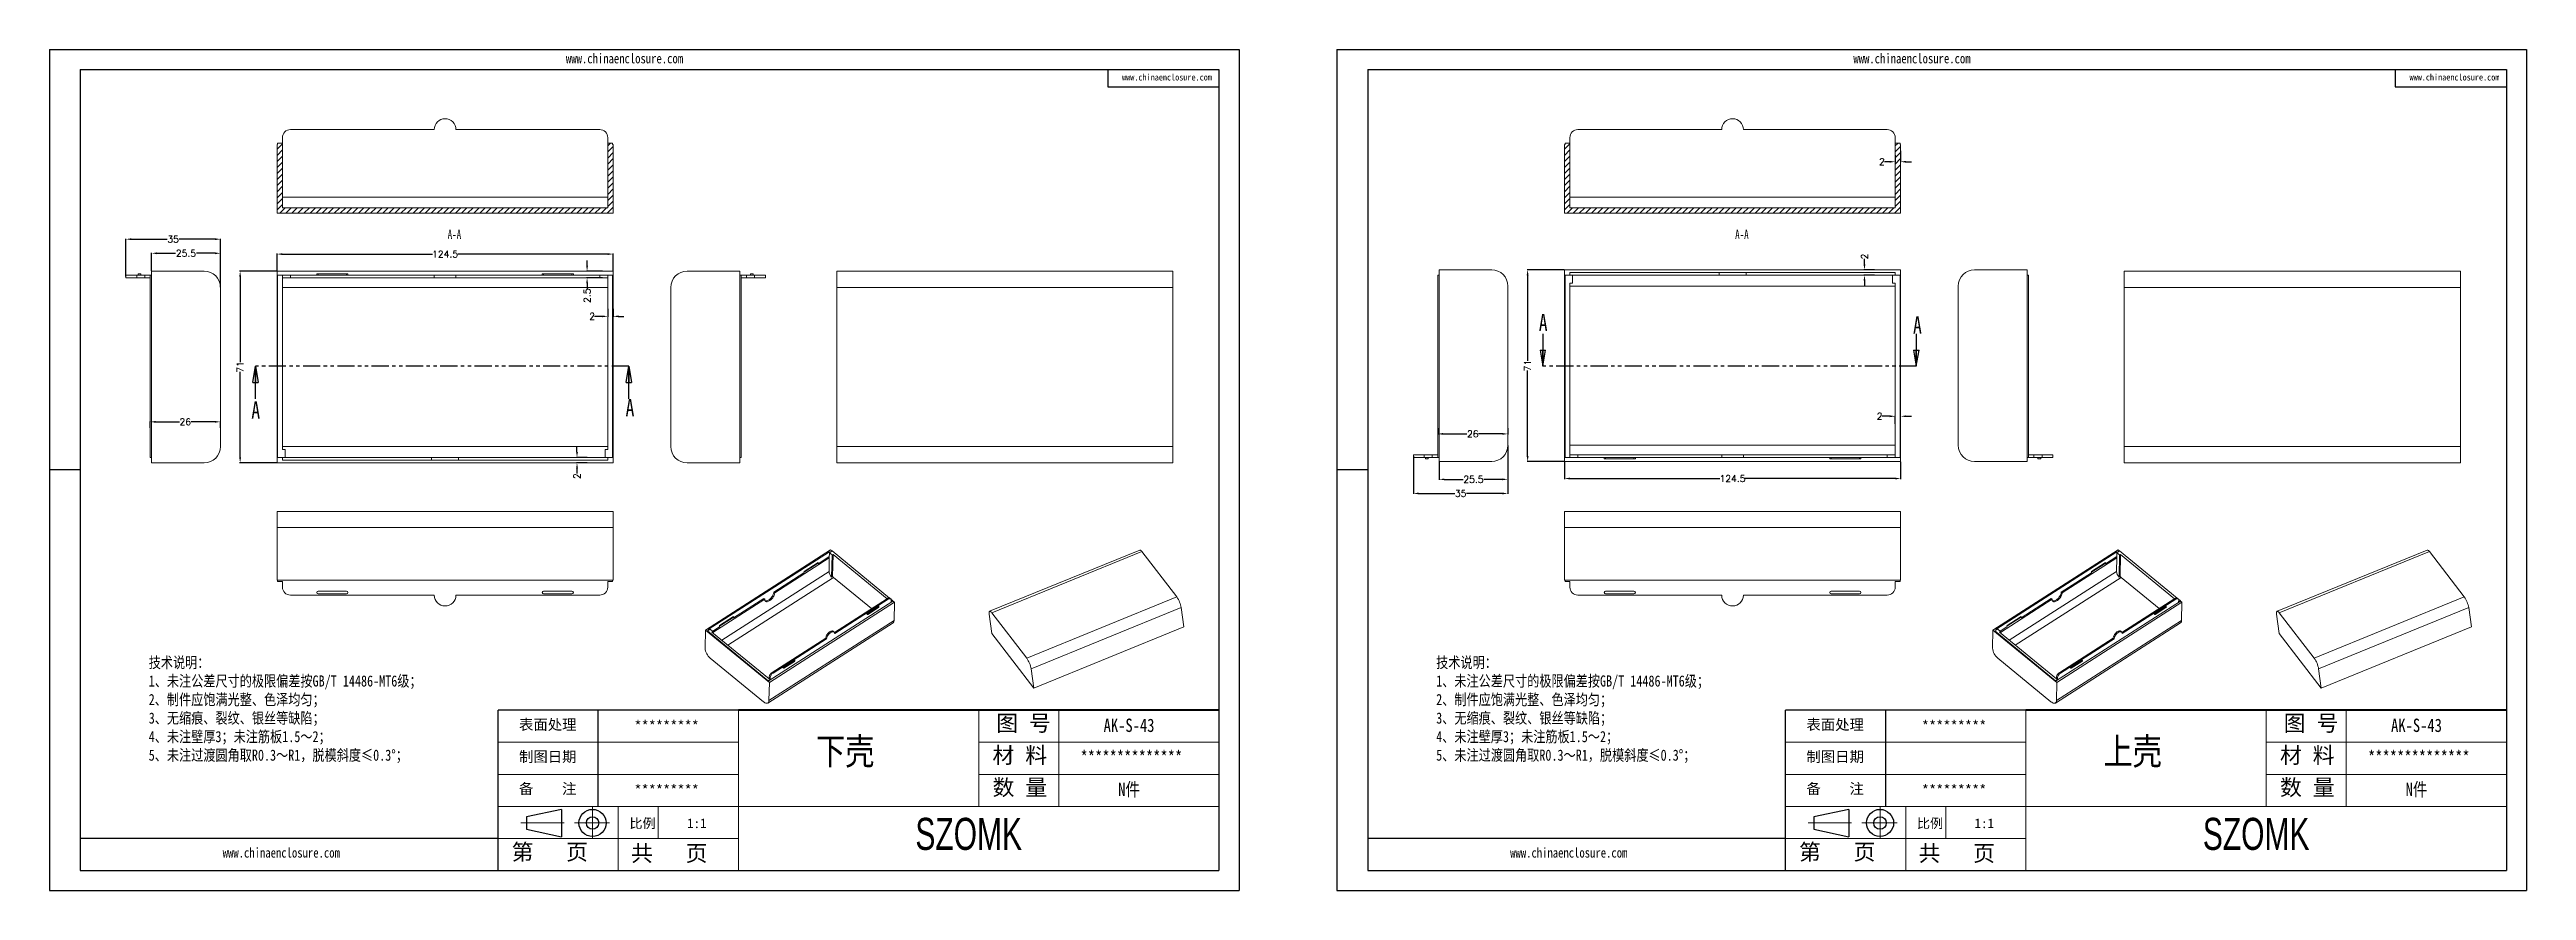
# Model space of a CAD drawing. Header units: inches. Extents: x 1837 to 2754, y 1089 to 1400.
import ezdxf

# ---------------------------------------------------------------- set-up
doc = ezdxf.new("R2010")
doc.units = ezdxf.units.IN
doc.linetypes.add('CENTER2', pattern=[28.575, 19.05, -3.175, 3.175, -3.175])
doc.linetypes.add('PHANTOM', pattern=[12.7, 6.35, -1.27, 1.27, -1.27, 1.27, -1.27])
doc.layers.add('文字', color=81, linetype='Continuous')
for name, color, linetype, lineweight in [('粗实线', 7, 'Continuous', 30), ('细实线', 3, 'Continuous', 9), ('细点划线', 2, 'CENTER2', 9)]:
    doc.layers.add(name, color=color, linetype=linetype, lineweight=lineweight)
doc.styles.add('SLDTEXTSTYLE0', font='TXT', dxfattribs={"width": 0.75})
doc.styles.add('SLDTEXTSTYLE3', font='TXT', dxfattribs={"width": 0.7})
doc.styles.get("Standard").update_dxf_attribs({"font": 'txt', "bigfont": 'gbcbig.shx'})
doc.styles.add('宋体', font='', dxfattribs={"width": 0.8, "height": 3.5})
doc.styles.add('长仿宋', font='', dxfattribs={"width": 0.7, "height": 4})
doc.styles.get('宋体').set_extended_font_data('SimSun')
doc.styles.get('长仿宋').set_extended_font_data('SimSun')
doc.dimstyles.new('2.5', dxfattribs={"dimtxt": 2.5, "dimasz": 2, "dimexe": 0.18, "dimexo": 0.0625, "dimgap": 0.09, "dimtad": 0, "dimzin": 12, "dimdsep": 46, "dimtxsty": 'Standard', "dimcen": 2, "dimclrd": 3, "dimclre": 3, "dimadec": 0, "dimazin": 0, "dimtfac": 1, "dimtofl": 0, "dimtmove": 0, "dimatfit": 3, "dimfxl": 1, "dimtolj": 1, "dimtzin": 0, "dimarcsym": 0})

msp = doc.modelspace()

# ---------------------------------------------------------------- texts
at = {"color": 0, "linetype": 'Continuous', "lineweight": 0, "char_height": 3.5, "attachment_point": 2, "style": 'SLDTEXTSTYLE3'}
for insert in [(1987.081, 1333.301), (2463.886, 1333.301)]:
    msp.add_mtext('A-A', dxfattribs=dict(at, insert=insert))
at = {"color": 7, "linetype": 'Continuous', "char_height": 6.35, "style": 'SLDTEXTSTYLE0'}
for insert, attachment_point in [((2388.676, 1295.674), 7), ((2527.272, 1294.765), 7), ((1911.872, 1269.621), 1), ((2050.467, 1270.53), 1)]:
    msp.add_mtext('A', dxfattribs=dict(at, insert=insert, attachment_point=attachment_point))
at = {"char_height": 3.90222, "width": 2217.82526, "attachment_point": 1}
for s, insert in [('{\\fSimHei|b0|i0|c134|p49;表面处理}', (2010.986, 1151.888)), ('{\\fSimHei|b0|i0|c134|p49;*********}', (2053.725, 1151.386)), ('{\\fSimHei|b0|i0|c134|p49;表面处理}', (2487.79, 1151.888)), ('{\\fSimHei|b0|i0|c134|p49;*********}', (2530.53, 1151.386)), ('{\\fSimHei|b0|i0|c134|p49;制图日期}', (2010.986, 1140.022)), ('{\\fSimHei|b0|i0|c134|p49;制图日期}', (2487.79, 1140.022)), ('{\\fSimHei|b0|i0|c134|p49;备    注}', (2010.986, 1128.157)), ('{\\fSimHei|b0|i0|c134|p49;备    注}', (2487.79, 1128.157)), ('{\\fSimHei|b0|i0|c134|p49;*********}', (2053.725, 1127.655)), ('{\\fSimHei|b0|i0|c134|p49;*********}', (2530.53, 1127.655))]:
    msp.add_mtext(s, dxfattribs=dict(at, insert=insert))
at = {"layer": '文字', "color": 0, "attachment_point": 1, "style": '宋体'}
for s, insert, char_height, width in [('www.chinaenclosure.com', (2028.367, 1398.489), 3.62561, 63.69851), ('www.chinaenclosure.com', (2505.172, 1398.489), 3.62561, 63.69851), ('www.chinaenclosure.com', (2234.332, 1390.938), 2.41707, 42.46567), ('www.chinaenclosure.com', (2711.136, 1390.938), 2.41707, 42.46567), ('{\\H1.111x;技术说明：\\P1、未注公差尺寸的极限偏差按GB/T 14486-MT6级；\\P2、制件应饱满光整、色泽均匀；\\P3、无缩痕、裂纹、银丝等缺陷；\\P4、未注壁厚3；未注筋板1.5～2；\\P5、未注过渡圆角取R0.3～R1，脱模斜度≤0.3%%D；}', (1873.856, 1175.034), 3.70801, 98.41636), ('{\\H1.111x;技术说明：\\P1、未注公差尺寸的极限偏差按GB/T 14486-MT6级；\\P2、制件应饱满光整、色泽均匀；\\P3、无缩痕、裂纹、银丝等缺陷；\\P4、未注壁厚3；未注筋板1.5～2；\\P5、未注过渡圆角取R0.3～R1，脱模斜度≤0.3%%D；}', (2350.661, 1175.034), 3.70801, 98.41636), ('{\\H1.111x;AK-S-43}', (2227.498, 1152.156), 4.44961, 51.44253), ('{\\H1.111x;AK-S-43}', (2704.302, 1152.156), 4.44961, 51.44253), ('下壳', (2121.043, 1145.012), 9.888, 126.41491), ('{\\H1.111x;**************}', (2218.939, 1140.29), 4.44961, 51.44253), ('上壳', (2597.848, 1145.012), 9.888, 126.41491), ('{\\H1.111x;**************}', (2695.743, 1140.29), 4.44961, 51.44253), ('{\\H1.111x;N件}', (2232.88, 1128.425), 4.44961, 51.44253), ('{\\H1.111x;N件}', (2709.685, 1128.425), 4.44961, 51.44253), ('www.chinaenclosure.com', (1901.257, 1104.321), 3.62561, 63.69851), ('www.chinaenclosure.com', (2378.061, 1104.321), 3.62561, 63.69851)]:
    msp.add_mtext(s, dxfattribs=dict(at, insert=insert, char_height=char_height, width=width))
at = {"layer": '粗实线', "char_height": 11.86564, "width": 133.06138, "attachment_point": 1, "style": '长仿宋'}
for insert in [(2157.789, 1115.41), (2634.594, 1115.41)]:
    msp.add_mtext('{\\fSTXinwei|b0|i0|c134|p2;SZOMK}', dxfattribs=dict(at, insert=insert))
at = {"layer": '细实线', "color": 7, "attachment_point": 1}
for s, insert, char_height, width in [('{\\fSimSun|b0|i0|c134|p54;图 号}', (2187.756, 1153.454), 5.93282, 29.66409), ('{\\fSimSun|b0|i0|c134|p54;图 号}', (2664.56, 1153.454), 5.93282, 29.66409), ('{\\fSimSun|b0|i0|c134|p54;材 料   }', (2186.349, 1141.589), 5.93282, 29.66409), ('{\\fSimSun|b0|i0|c134|p54;材 料   }', (2663.154, 1141.589), 5.93282, 29.66409), ('{\\fSimSun|b0|i0|c134|p54;数 量}', (2186.378, 1129.665), 5.93282, 26.80522), ('{\\fSimSun|b0|i0|c134|p54;数 量}', (2663.183, 1129.665), 5.93282, 26.80522), ('{\\fSimSun|b0|i0|c134|p54;比例}', (2051.896, 1115.165), 3.55969, 15.62594), ('{\\fSimSun|b0|i0|c134|p54;1:1}', (2073.217, 1115.165), 3.55969, 15.62594), ('{\\fSimSun|b0|i0|c134|p54;比例}', (2528.701, 1115.165), 3.55969, 15.62594), ('{\\fSimSun|b0|i0|c134|p54;1:1}', (2550.022, 1115.165), 3.55969, 15.62594), ('{\\fSimSun|b0|i0|c134|p54;第   页}', (2008.239, 1105.754), 5.93282, 44.49614), ('{\\fSimSun|b0|i0|c134|p54; 共   页}', (2048.469, 1105.249), 5.93282, 44.49614), ('{\\fSimSun|b0|i0|c134|p54;第   页}', (2485.044, 1105.754), 5.93282, 44.49614), ('{\\fSimSun|b0|i0|c134|p54; 共   页}', (2525.274, 1105.249), 5.93282, 44.49614)]:
    msp.add_mtext(s, dxfattribs=dict(at, insert=insert, char_height=char_height, width=width))

# ---------------------------------------------------------------- blocks, each defined once
blk = doc.blocks.new('_CLOSED')
at = {"color": 0, "linetype": 'ByBlock', "lineweight": -2}
for p, q in [((-1, 0.166667), (0, 0)), ((-1, 0.166667), (-1, -0.166667)), ((0, 0), (-1, -0.166667)), ((0, 0), (-1, 0))]:
    blk.add_line(p, q, dxfattribs=at)
blk = doc.blocks.new('*D82')
at = {"color": 3, "lineweight": -2}
for p, q in [((1921.37, 1317.96), (1921.37, 1324.39)), ((1923.37, 1324.21), (1978.94, 1324.21)), ((2043.87, 1324.21), (1988.29, 1324.21)), ((2045.87, 1317.96), (2045.87, 1324.39))]:
    blk.add_line(p, q, dxfattribs=at)
at = {"color": 3}
for points in [[(1923.37, 1324.55), (1923.37, 1323.88), (1921.37, 1324.21)], [(2043.87, 1324.55), (2043.87, 1323.88), (2045.87, 1324.21)]]:
    blk.add_solid(points, dxfattribs=at)
at = {"layer": 'Defpoints', "color": 0}
for p in [(2045.87, 1324.21), (1921.37, 1317.9), (2045.87, 1317.9)]:
    blk.add_point(p, dxfattribs=at)
at = {"color": 0, "insert": (1983.62, 1324.21), "char_height": 2.5, "attachment_point": 5}
blk.add_mtext('\\A1;124.5', dxfattribs=at)
blk = doc.blocks.new('*D83')
at = {"color": 3, "lineweight": -2}
for p, q in [((1921.31, 1317.9), (1907.54, 1317.9)), ((1907.72, 1315.9), (1907.72, 1284.15)), ((1907.72, 1248.9), (1907.72, 1280.64)), ((1921.31, 1246.9), (1907.54, 1246.9))]:
    blk.add_line(p, q, dxfattribs=at)
at = {"color": 3}
for points in [[(1907.39, 1315.9), (1908.06, 1315.9), (1907.72, 1317.9)], [(1907.39, 1248.9), (1908.06, 1248.9), (1907.72, 1246.9)]]:
    blk.add_solid(points, dxfattribs=at)
at = {"layer": 'Defpoints', "color": 0}
for p in [(1907.72, 1317.9), (1921.37, 1317.9), (1921.37, 1246.9)]:
    blk.add_point(p, dxfattribs=at)
at = {"color": 0, "insert": (1907.72, 1282.4), "char_height": 2.5, "attachment_point": 5, "rotation": 90}
blk.add_mtext('\\A1;71', dxfattribs=at)
blk = doc.blocks.new('*D84')
at = {"color": 3, "lineweight": -2}
for p, q in [((1874.91, 1317.96), (1874.91, 1324.7)), ((1876.91, 1324.52), (1883.82, 1324.52)), ((1898.41, 1324.52), (1891.5, 1324.52)), ((1900.41, 1311.96), (1900.41, 1324.7))]:
    blk.add_line(p, q, dxfattribs=at)
at = {"color": 3}
for points in [[(1876.91, 1324.85), (1876.91, 1324.18), (1874.91, 1324.52)], [(1898.41, 1324.85), (1898.41, 1324.18), (1900.41, 1324.52)]]:
    blk.add_solid(points, dxfattribs=at)
at = {"layer": 'Defpoints', "color": 0}
for p in [(1874.91, 1324.52), (1874.91, 1317.9), (1900.41, 1311.9)]:
    blk.add_point(p, dxfattribs=at)
at = {"color": 0, "insert": (1887.66, 1324.52), "char_height": 2.5, "attachment_point": 5}
blk.add_mtext('\\A1;25.5', dxfattribs=at)
blk = doc.blocks.new('*D85')
at = {"color": 3, "lineweight": -2}
for p, q in [((1865.41, 1315.96), (1865.41, 1329.92)), ((1867.41, 1329.74), (1880.74, 1329.74)), ((1898.41, 1329.74), (1885.08, 1329.74)), ((1900.41, 1311.96), (1900.41, 1329.92))]:
    blk.add_line(p, q, dxfattribs=at)
at = {"color": 3}
for points in [[(1867.41, 1330.07), (1867.41, 1329.4), (1865.41, 1329.74)], [(1898.41, 1330.07), (1898.41, 1329.4), (1900.41, 1329.74)]]:
    blk.add_solid(points, dxfattribs=at)
at = {"layer": 'Defpoints', "color": 0}
for p in [(1865.41, 1329.74), (1865.41, 1315.9), (1900.41, 1311.9)]:
    blk.add_point(p, dxfattribs=at)
at = {"color": 0, "insert": (1882.91, 1329.74), "char_height": 2.5, "attachment_point": 5}
blk.add_mtext('\\A1;35', dxfattribs=at)
blk = doc.blocks.new('*D86')
at = {"color": 3, "lineweight": -2}
for p, q in [((1874.41, 1259.91), (1874.41, 1262.27)), ((1876.41, 1262.09), (1885.24, 1262.09)), ((1898.41, 1262.09), (1889.58, 1262.09)), ((1900.41, 1259.91), (1900.41, 1262.27))]:
    blk.add_line(p, q, dxfattribs=at)
at = {"color": 3}
for points in [[(1876.41, 1262.42), (1876.41, 1261.75), (1874.41, 1262.09)], [(1898.41, 1262.42), (1898.41, 1261.75), (1900.41, 1262.09)]]:
    blk.add_solid(points, dxfattribs=at)
at = {"layer": 'Defpoints', "color": 0}
for p in [(1874.41, 1262.09), (1874.41, 1259.85), (1900.41, 1259.85)]:
    blk.add_point(p, dxfattribs=at)
at = {"color": 0, "insert": (1887.41, 1262.09), "char_height": 2.5, "attachment_point": 5}
blk.add_mtext('\\A1;26', dxfattribs=at)
blk = doc.blocks.new('*D88')
at = {"color": 3, "lineweight": -2}
for p, q in [((2036.21, 1319.9), (2036.21, 1321.9)), ((2041.89, 1317.9), (2036.03, 1317.9)), ((2041.89, 1315.4), (2036.03, 1315.4)), ((2036.21, 1313.4), (2036.21, 1311.4))]:
    blk.add_line(p, q, dxfattribs=at)
at = {"color": 3}
for points in [[(2035.87, 1319.9), (2036.54, 1319.9), (2036.21, 1317.9)], [(2035.87, 1313.4), (2036.54, 1313.4), (2036.21, 1315.4)]]:
    blk.add_solid(points, dxfattribs=at)
at = {"layer": 'Defpoints', "color": 0}
for p in [(2036.21, 1315.4), (2041.95, 1317.9), (2041.95, 1315.4)]:
    blk.add_point(p, dxfattribs=at)
at = {"color": 0, "insert": (2036.21, 1308.81), "char_height": 2.5, "attachment_point": 5, "rotation": 90}
blk.add_mtext('\\A1;2.5', dxfattribs=at)
blk = doc.blocks.new('*D89')
at = {"color": 3, "lineweight": -2}
for p, q in [((2043.87, 1303.93), (2043.87, 1300.97)), ((2045.87, 1303.93), (2045.87, 1300.97)), ((2041.87, 1301.15), (2039, 1301.15)), ((2047.87, 1301.15), (2049.87, 1301.15))]:
    blk.add_line(p, q, dxfattribs=at)
at = {"color": 3}
for points in [[(2041.87, 1301.48), (2041.87, 1300.81), (2043.87, 1301.15)], [(2047.87, 1301.48), (2047.87, 1300.81), (2045.87, 1301.15)]]:
    blk.add_solid(points, dxfattribs=at)
at = {"layer": 'Defpoints', "color": 0}
for p in [(2043.87, 1304), (2045.87, 1304), (2043.87, 1301.15)]:
    blk.add_point(p, dxfattribs=at)
at = {"color": 0, "insert": (2038.07, 1301.15), "char_height": 2.5, "attachment_point": 5}
blk.add_mtext('\\A1;2', dxfattribs=at)
blk = doc.blocks.new('*D90')
at = {"color": 3, "lineweight": -2}
for p, q in [((2036.2, 1248.9), (2032.29, 1248.9)), ((2032.47, 1250.9), (2032.47, 1252.9)), ((2036.2, 1246.9), (2032.29, 1246.9)), ((2032.47, 1244.9), (2032.47, 1242.9))]:
    blk.add_line(p, q, dxfattribs=at)
at = {"color": 3}
for points in [[(2032.14, 1250.9), (2032.81, 1250.9), (2032.47, 1248.9)], [(2032.14, 1244.9), (2032.81, 1244.9), (2032.47, 1246.9)]]:
    blk.add_solid(points, dxfattribs=at)
at = {"layer": 'Defpoints', "color": 0}
for p in [(2032.47, 1248.9), (2036.27, 1248.9), (2036.27, 1246.9)]:
    blk.add_point(p, dxfattribs=at)
at = {"color": 0, "insert": (2032.47, 1241.97), "char_height": 2.5, "attachment_point": 5, "rotation": 90}
blk.add_mtext('\\A1;2', dxfattribs=at)
blk = doc.blocks.new('*D95')
at = {"color": 3, "lineweight": -2}
for p, q in [((2398.17, 1247.33), (2398.17, 1240.9)), ((2400.17, 1241.08), (2455.75, 1241.08)), ((2520.67, 1241.08), (2465.1, 1241.08)), ((2522.67, 1247.33), (2522.67, 1240.9))]:
    blk.add_line(p, q, dxfattribs=at)
at = {"color": 3}
for points in [[(2400.17, 1241.42), (2400.17, 1240.75), (2398.17, 1241.08)], [(2520.67, 1241.42), (2520.67, 1240.75), (2522.67, 1241.08)]]:
    blk.add_solid(points, dxfattribs=at)
at = {"layer": 'Defpoints', "color": 0}
for p in [(2398.17, 1247.4), (2522.67, 1247.4), (2522.67, 1241.08)]:
    blk.add_point(p, dxfattribs=at)
at = {"color": 0, "insert": (2460.42, 1241.08), "char_height": 2.5, "attachment_point": 5}
blk.add_mtext('\\A1;124.5', dxfattribs=at)
blk = doc.blocks.new('*D96')
at = {"color": 3, "lineweight": -2}
for p, q in [((2398.11, 1318.4), (2384.35, 1318.4)), ((2384.53, 1316.4), (2384.53, 1284.65)), ((2384.53, 1249.4), (2384.53, 1281.14)), ((2398.11, 1247.4), (2384.35, 1247.4))]:
    blk.add_line(p, q, dxfattribs=at)
at = {"color": 3}
for points in [[(2384.19, 1316.4), (2384.86, 1316.4), (2384.53, 1318.4)], [(2384.19, 1249.4), (2384.86, 1249.4), (2384.53, 1247.4)]]:
    blk.add_solid(points, dxfattribs=at)
at = {"layer": 'Defpoints', "color": 0}
for p in [(2398.17, 1318.4), (2384.53, 1247.4), (2398.17, 1247.4)]:
    blk.add_point(p, dxfattribs=at)
at = {"color": 0, "insert": (2384.53, 1282.9), "char_height": 2.5, "attachment_point": 5, "rotation": 90}
blk.add_mtext('\\A1;71', dxfattribs=at)
blk = doc.blocks.new('*D97')
at = {"color": 3, "lineweight": -2}
for p, q in [((2377.22, 1253.33), (2377.22, 1240.6)), ((2351.72, 1247.33), (2351.72, 1240.6)), ((2353.72, 1240.78), (2360.63, 1240.78)), ((2375.22, 1240.78), (2368.31, 1240.78))]:
    blk.add_line(p, q, dxfattribs=at)
at = {"color": 3}
for points in [[(2353.72, 1241.11), (2353.72, 1240.45), (2351.72, 1240.78)], [(2375.22, 1241.11), (2375.22, 1240.45), (2377.22, 1240.78)]]:
    blk.add_solid(points, dxfattribs=at)
at = {"layer": 'Defpoints', "color": 0}
for p in [(2377.22, 1253.4), (2351.72, 1247.4), (2351.72, 1240.78)]:
    blk.add_point(p, dxfattribs=at)
at = {"color": 0, "insert": (2364.47, 1240.78), "char_height": 2.5, "attachment_point": 5}
blk.add_mtext('\\A1;25.5', dxfattribs=at)
blk = doc.blocks.new('*D98')
at = {"color": 3, "lineweight": -2}
for p, q in [((2342.22, 1249.33), (2342.22, 1235.38)), ((2377.22, 1253.33), (2377.22, 1235.38)), ((2344.22, 1235.56), (2357.54, 1235.56)), ((2375.22, 1235.56), (2361.89, 1235.56))]:
    blk.add_line(p, q, dxfattribs=at)
at = {"color": 3}
for points in [[(2344.22, 1235.89), (2344.22, 1235.23), (2342.22, 1235.56)], [(2375.22, 1235.89), (2375.22, 1235.23), (2377.22, 1235.56)]]:
    blk.add_solid(points, dxfattribs=at)
at = {"layer": 'Defpoints', "color": 0}
for p in [(2342.22, 1249.4), (2377.22, 1253.4), (2342.22, 1235.56)]:
    blk.add_point(p, dxfattribs=at)
at = {"color": 0, "insert": (2359.72, 1235.56), "char_height": 2.5, "attachment_point": 5}
blk.add_mtext('\\A1;35', dxfattribs=at)
blk = doc.blocks.new('*D91')
at = {"color": 3, "lineweight": -2}
for p, q in [((2351.22, 1259.79), (2351.22, 1257.43)), ((2353.22, 1257.61), (2362.04, 1257.61)), ((2375.22, 1257.61), (2366.39, 1257.61)), ((2377.22, 1259.79), (2377.22, 1257.43))]:
    blk.add_line(p, q, dxfattribs=at)
at = {"color": 3}
for points in [[(2353.22, 1257.95), (2353.22, 1257.28), (2351.22, 1257.61)], [(2375.22, 1257.95), (2375.22, 1257.28), (2377.22, 1257.61)]]:
    blk.add_solid(points, dxfattribs=at)
at = {"layer": 'Defpoints', "color": 0}
for p in [(2351.22, 1259.85), (2351.22, 1257.61), (2377.22, 1259.85)]:
    blk.add_point(p, dxfattribs=at)
at = {"color": 0, "insert": (2364.22, 1257.61), "char_height": 2.5, "attachment_point": 5}
blk.add_mtext('\\A1;26', dxfattribs=at)
blk = doc.blocks.new('*D93')
at = {"color": 3, "lineweight": -2}
for p, q in [((2518.67, 1264.15), (2515.8, 1264.15)), ((2520.67, 1261.36), (2520.67, 1264.33)), ((2522.67, 1261.36), (2522.67, 1264.33)), ((2524.67, 1264.15), (2526.67, 1264.15))]:
    blk.add_line(p, q, dxfattribs=at)
at = {"color": 3}
for points in [[(2518.67, 1264.48), (2518.67, 1263.81), (2520.67, 1264.15)], [(2524.67, 1264.48), (2524.67, 1263.81), (2522.67, 1264.15)]]:
    blk.add_solid(points, dxfattribs=at)
at = {"layer": 'Defpoints', "color": 0}
for p in [(2520.67, 1264.15), (2520.67, 1261.3), (2522.67, 1261.3)]:
    blk.add_point(p, dxfattribs=at)
at = {"color": 0, "insert": (2514.88, 1264.15), "char_height": 2.5, "attachment_point": 5}
blk.add_mtext('\\A1;2', dxfattribs=at)
blk = doc.blocks.new('*D94')
at = {"color": 3, "lineweight": -2}
for p, q in [((2509.28, 1320.4), (2509.28, 1322.4)), ((2513.01, 1318.4), (2509.1, 1318.4)), ((2513.01, 1316.4), (2509.1, 1316.4)), ((2509.28, 1314.4), (2509.28, 1312.4))]:
    blk.add_line(p, q, dxfattribs=at)
at = {"color": 3}
for points in [[(2508.95, 1320.4), (2509.61, 1320.4), (2509.28, 1318.4)], [(2508.95, 1314.4), (2509.61, 1314.4), (2509.28, 1316.4)]]:
    blk.add_solid(points, dxfattribs=at)
at = {"layer": 'Defpoints', "color": 0}
for p in [(2509.28, 1316.4), (2513.07, 1318.4), (2513.07, 1316.4)]:
    blk.add_point(p, dxfattribs=at)
at = {"color": 0, "insert": (2509.28, 1323.32), "char_height": 2.5, "attachment_point": 5, "rotation": 90}
blk.add_mtext('\\A1;2', dxfattribs=at)
blk = doc.blocks.new('*D99')
at = {"color": 3, "lineweight": -2}
for p, q in [((2518.67, 1358.42), (2516.67, 1358.42)), ((2520.67, 1360.85), (2520.67, 1358.24)), ((2522.67, 1362.44), (2522.67, 1358.24)), ((2524.67, 1358.42), (2526.67, 1358.42))]:
    blk.add_line(p, q, dxfattribs=at)
at = {"color": 3}
for points in [[(2518.67, 1358.75), (2518.67, 1358.08), (2520.67, 1358.42)], [(2524.67, 1358.75), (2524.67, 1358.08), (2522.67, 1358.42)]]:
    blk.add_solid(points, dxfattribs=at)
at = {"layer": 'Defpoints', "color": 0}
for p in [(2520.67, 1360.91), (2522.67, 1362.5), (2522.67, 1358.42)]:
    blk.add_point(p, dxfattribs=at)
at = {"color": 0, "insert": (2515.75, 1358.42), "char_height": 2.5, "attachment_point": 5}
blk.add_mtext('\\A1;2', dxfattribs=at)

# ---------------------------------------------------------------- dimensions: what is measured, and where the dimension line sits
for base, p1, p2, picture, middle in [((2522.673, 1358.417), (2520.673, 1360.91), (2522.673, 1362.5), '*D99', (2515.75, 1358.417)), ((2043.868, 1301.148), (2045.868, 1303.997), (2043.868, 1303.997), '*D89', (2038.073, 1301.148)), ((2520.673, 1264.147), (2522.673, 1261.298), (2520.673, 1261.298), '*D93', (2514.878, 1264.147))]:
    dim = msp.add_linear_dim(base=base, p1=p1, p2=p2, dimstyle='2.5')
    dim.commit()
    dim.dimension.update_dxf_attribs({"geometry": picture, "text_midpoint": middle, "dimtype": 160})
for base, p1, p2, picture, middle in [((1865.411, 1329.736), (1900.411, 1311.897), (1865.411, 1315.897), '*D85', (1882.911, 1329.736)), ((1874.911, 1324.515), (1900.411, 1311.897), (1874.911, 1317.897), '*D84', (1887.661, 1324.515)), ((2045.868, 1324.213), (1921.368, 1317.897), (2045.868, 1317.897), '*D82', (1983.618, 1324.213)), ((1874.411, 1262.087), (1900.411, 1259.85), (1874.411, 1259.85), '*D86', (1887.411, 1262.087)), ((2351.215, 1257.613), (2377.215, 1259.85), (2351.215, 1259.85), '*D91', (2364.215, 1257.613)), ((2342.215, 1235.559), (2377.215, 1253.397), (2342.215, 1249.397), '*D98', (2359.715, 1235.559)), ((2351.715, 1240.779), (2377.215, 1253.397), (2351.715, 1247.397), '*D97', (2364.465, 1240.779)), ((2522.673, 1241.082), (2398.173, 1247.397), (2522.673, 1247.397), '*D95', (2460.423, 1241.082))]:
    dim = msp.add_linear_dim(base=base, p1=p1, p2=p2, dimstyle='2.5')
    dim.commit()
    dim.dimension.update_dxf_attribs({"geometry": picture, "text_midpoint": middle})
for base, p1, p2, angle, picture, middle in [((2036.208, 1315.397), (2041.95, 1317.897), (2041.95, 1315.397), 90, '*D88', (2036.208, 1308.807)), ((1907.723, 1317.897), (1921.368, 1246.897), (1921.368, 1317.897), 90, '*D83', (1907.723, 1282.397)), ((2384.527, 1247.397), (2398.173, 1318.397), (2398.173, 1247.397), 270, '*D96', (2384.527, 1282.897))]:
    dim = msp.add_linear_dim(base=base, p1=p1, p2=p2, angle=angle, dimstyle='2.5')
    dim.commit()
    dim.dimension.update_dxf_attribs({"geometry": picture, "text_midpoint": middle})
for base, p1, p2, angle, picture, middle in [((2509.279, 1316.397), (2513.072, 1318.397), (2513.072, 1316.397), 270, '*D94', (2509.279, 1323.321)), ((2032.474, 1248.897), (2036.267, 1246.897), (2036.267, 1248.897), 90, '*D90', (2032.474, 1241.974))]:
    dim = msp.add_linear_dim(base=base, p1=p1, p2=p2, angle=angle, dimstyle='2.5')
    dim.commit()
    dim.dimension.update_dxf_attribs({"geometry": picture, "text_midpoint": middle, "dimtype": 160})

# ---------------------------------------------------------------- hatches: boundary and pattern name
at = {"linetype": 'Continuous', "lineweight": 0}
h = msp.add_hatch(dxfattribs=at)
h.set_pattern_fill('ANSI31', color=4, scale=0.5, style=0)
h.set_pattern_definition([(45, (-538.1754, -353.3946), (-1.122532, 1.122532), [])])
h.paths.add_polyline_path([(1923.368, 1365.341), (1921.568, 1365.341), (1921.568, 1364.841), (1921.368, 1364.841), (1921.368, 1339.341), (2045.868, 1339.341), (2045.868, 1364.841), (2045.668, 1364.841), (2045.668, 1365.341), (2043.868, 1365.341), (2043.868, 1341.341), (1923.368, 1341.341)], flags=0)
h = msp.add_hatch(dxfattribs=at)
h.set_pattern_fill('ANSI31', color=4, scale=0.5, style=0)
h.set_pattern_definition([(45, (-61.3707, -353.3946), (-1.122532, 1.122532), [])])
h.paths.add_polyline_path([(2400.173, 1365.341), (2398.373, 1365.341), (2398.373, 1364.841), (2398.173, 1364.841), (2398.173, 1339.341), (2522.673, 1339.341), (2522.673, 1364.841), (2522.473, 1364.841), (2522.473, 1365.341), (2520.673, 1365.341), (2520.673, 1341.341), (2400.173, 1341.341)], flags=0)

# ---------------------------------------------------------------- linework, layer by layer
for p, q in [((1837.128, 1399.984), (2277.64, 1399.984)), ((1837.128, 1399.984), (1837.128, 1088.511)), ((2277.64, 1399.984), (2277.64, 1088.511)), ((2313.933, 1399.984), (2754.445, 1399.984)), ((2313.933, 1399.984), (2313.933, 1088.511)), ((2754.445, 1399.984), (2754.445, 1088.511)), ((1848.527, 1392.568), (2270.224, 1392.568)), ((1848.527, 1392.568), (1848.527, 1095.927)), ((2229.024, 1392.568), (2229.024, 1386.131)), ((2229.024, 1386.131), (2270.224, 1386.131)), ((2270.224, 1392.568), (2270.224, 1095.927)), ((2325.332, 1392.568), (2747.029, 1392.568)), ((2325.332, 1392.568), (2325.332, 1095.927)), ((2705.829, 1392.568), (2705.829, 1386.131)), ((2705.829, 1386.131), (2747.029, 1386.131)), ((2747.029, 1392.568), (2747.029, 1095.927)), ((1848.527, 1244.248), (1837.128, 1244.248)), ((2325.332, 1244.248), (2313.933, 1244.248)), ((1837.128, 1232.712), (1837.128, 1088.511)), ((2313.933, 1232.712), (2313.933, 1088.511)), ((2092.239, 1155.256), (2003.247, 1155.256)), ((2003.247, 1095.927), (2003.247, 1155.256)), ((2040.327, 1119.659), (2040.327, 1155.256)), ((2569.044, 1155.256), (2480.052, 1155.256)), ((2480.052, 1095.927), (2480.052, 1155.256)), ((2517.132, 1119.659), (2517.132, 1155.256)), ((2003.247, 1107.793), (1848.527, 1107.793)), ((2480.052, 1107.793), (2325.332, 1107.793)), ((1848.527, 1095.927), (2270.224, 1095.927)), ((2325.332, 1095.927), (2747.029, 1095.927)), ((1837.128, 1088.511), (2277.64, 1088.511)), ((1837.128, 1088.511), (2041.069, 1088.511)), ((2313.933, 1088.511), (2754.445, 1088.511)), ((2313.933, 1088.511), (2517.874, 1088.511))]:
    msp.add_line(p, q)
at = {"color": 7, "linetype": 'Continuous', "lineweight": 15}
for p, q in [((1923.368, 1367.341), (1923.368, 1365.341)), ((1926.368, 1370.341), (1979.618, 1370.341)), ((1987.618, 1370.341), (2040.868, 1370.341)), ((2043.868, 1367.341), (2043.868, 1365.341)), ((2400.173, 1367.341), (2400.173, 1365.341)), ((2403.173, 1370.341), (2456.423, 1370.341)), ((2464.423, 1370.341), (2517.673, 1370.341)), ((2520.673, 1367.341), (2520.673, 1365.341)), ((1921.568, 1364.841), (1921.368, 1364.841)), ((1921.368, 1364.841), (1921.368, 1339.341)), ((1921.568, 1365.341), (1921.568, 1364.841)), ((1921.568, 1365.341), (1923.368, 1365.341)), ((1923.368, 1365.341), (1923.368, 1341.341)), ((2043.868, 1365.341), (2045.668, 1365.341)), ((2043.868, 1341.341), (2043.868, 1365.341)), ((2045.668, 1365.341), (2045.668, 1364.841)), ((2045.868, 1364.841), (2045.668, 1364.841)), ((2045.868, 1339.341), (2045.868, 1364.841)), ((2398.373, 1364.841), (2398.173, 1364.841)), ((2398.173, 1364.841), (2398.173, 1339.341)), ((2398.373, 1365.341), (2398.373, 1364.841)), ((2398.373, 1365.341), (2400.173, 1365.341)), ((2400.173, 1365.341), (2400.173, 1341.341)), ((2520.673, 1365.341), (2522.473, 1365.341)), ((2520.673, 1341.341), (2520.673, 1365.341)), ((2522.473, 1365.341), (2522.473, 1364.841)), ((2522.673, 1364.841), (2522.473, 1364.841)), ((2522.673, 1339.341), (2522.673, 1364.841)), ((1921.368, 1339.341), (2045.868, 1339.341)), ((2043.868, 1345.341), (1923.368, 1345.341)), ((1923.368, 1341.341), (2043.868, 1341.341)), ((2398.173, 1339.341), (2522.673, 1339.341)), ((2520.673, 1345.341), (2400.173, 1345.341)), ((2400.173, 1341.341), (2520.673, 1341.341)), ((1865.411, 1316.397), (1865.411, 1315.397)), ((1869.411, 1316.397), (1865.411, 1316.397)), ((1869.411, 1315.397), (1865.411, 1315.397)), ((1869.411, 1315.397), (1869.411, 1316.397)), ((1869.411, 1316.397), (1872.411, 1316.397)), ((1872.411, 1315.397), (1869.411, 1315.397)), ((1869.911, 1316.897), (1869.911, 1316.397)), ((1869.911, 1316.897), (1870.911, 1316.897)), ((1870.911, 1316.897), (1870.911, 1316.397)), ((1872.411, 1316.397), (1872.411, 1315.397)), ((1872.411, 1316.397), (1874.411, 1316.397)), ((1872.411, 1315.397), (1874.411, 1315.397)), ((1874.911, 1316.397), (1874.411, 1316.397)), ((1874.411, 1248.897), (1874.411, 1316.397)), ((1874.911, 1246.897), (1874.911, 1317.897)), ((1874.911, 1317.897), (1894.411, 1317.897)), ((1900.411, 1252.897), (1900.411, 1311.897)), ((1921.368, 1317.897), (1921.368, 1246.897)), ((2045.868, 1317.897), (1921.368, 1317.897)), ((1921.568, 1248.897), (1921.568, 1316.397)), ((1921.568, 1316.397), (1923.368, 1316.397)), ((1923.368, 1315.397), (1923.368, 1316.397)), ((1923.368, 1316.397), (1926.368, 1316.397)), ((1926.368, 1315.397), (1923.368, 1315.397)), ((1923.368, 1315.397), (1923.368, 1251.897)), ((1923.368, 1311.897), (2043.868, 1311.897)), ((1926.368, 1316.397), (1926.368, 1315.397)), ((1979.618, 1316.397), (1926.368, 1316.397)), ((1926.368, 1315.397), (1979.618, 1315.397)), ((1936.118, 1316.897), (1936.118, 1316.397)), ((1936.618, 1316.897), (1936.118, 1316.897)), ((1936.618, 1316.897), (1936.618, 1316.397)), ((1947.118, 1316.897), (1936.618, 1316.897)), ((1947.118, 1316.897), (1947.118, 1316.397)), ((1947.618, 1316.897), (1947.118, 1316.897)), ((1947.618, 1316.397), (1947.618, 1316.897)), ((1979.618, 1315.397), (1979.618, 1316.397)), ((1987.618, 1316.397), (1979.618, 1316.397)), ((1987.618, 1315.397), (1979.618, 1315.397)), ((1987.618, 1316.397), (1987.618, 1315.397)), ((2040.868, 1316.397), (1987.618, 1316.397)), ((1987.618, 1315.397), (2040.868, 1315.397)), ((2019.618, 1316.897), (2019.618, 1316.397)), ((2019.618, 1316.897), (2020.118, 1316.897)), ((2020.118, 1316.897), (2020.118, 1316.397)), ((2020.118, 1316.897), (2030.618, 1316.897)), ((2030.618, 1316.897), (2030.618, 1316.397)), ((2030.618, 1316.897), (2031.118, 1316.897)), ((2031.118, 1316.397), (2031.118, 1316.897)), ((2040.868, 1315.397), (2040.868, 1316.397)), ((2040.868, 1316.397), (2043.868, 1316.397)), ((2043.868, 1315.397), (2040.868, 1315.397)), ((2043.868, 1316.397), (2043.868, 1315.397)), ((2043.868, 1316.397), (2045.668, 1316.397)), ((2043.868, 1251.897), (2043.868, 1315.397)), ((2045.668, 1248.897), (2045.668, 1316.397)), ((2045.868, 1246.897), (2045.868, 1317.897)), ((2067.235, 1311.897), (2067.235, 1252.897)), ((2092.735, 1317.897), (2073.235, 1317.897)), ((2092.735, 1317.897), (2092.735, 1246.897)), ((2092.735, 1316.397), (2093.235, 1316.397)), ((2093.235, 1248.897), (2093.235, 1316.397)), ((2095.235, 1316.397), (2093.235, 1316.397)), ((2095.235, 1315.397), (2093.235, 1315.397)), ((2095.235, 1315.397), (2095.235, 1316.397)), ((2095.235, 1316.397), (2098.235, 1316.397)), ((2098.235, 1315.397), (2095.235, 1315.397)), ((2096.735, 1316.897), (2096.735, 1316.397)), ((2097.735, 1316.897), (2096.735, 1316.897)), ((2097.735, 1316.897), (2097.735, 1316.397)), ((2098.235, 1316.397), (2098.235, 1315.397)), ((2102.235, 1316.397), (2098.235, 1316.397)), ((2102.235, 1315.397), (2098.235, 1315.397)), ((2102.235, 1315.397), (2102.235, 1316.397)), ((2128.693, 1317.897), (2253.193, 1317.897)), ((2128.693, 1311.897), (2128.693, 1317.897)), ((2253.193, 1311.897), (2128.693, 1311.897)), ((2128.693, 1252.897), (2128.693, 1311.897)), ((2253.193, 1317.897), (2253.193, 1311.897)), ((2253.193, 1311.897), (2253.193, 1252.897)), ((2351.215, 1316.397), (2351.215, 1248.897)), ((2351.715, 1316.397), (2351.215, 1316.397)), ((2351.715, 1318.397), (2371.215, 1318.397)), ((2351.715, 1318.397), (2351.715, 1247.397)), ((2377.215, 1312.397), (2377.215, 1253.397)), ((2398.173, 1247.397), (2398.173, 1318.397)), ((2398.173, 1318.397), (2522.673, 1318.397)), ((2401.173, 1316.397), (2398.373, 1316.397)), ((2398.373, 1316.397), (2398.373, 1248.897)), ((2400.173, 1316.397), (2400.173, 1317.397)), ((2400.173, 1317.397), (2520.673, 1317.397)), ((2401.173, 1313.397), (2400.173, 1313.397)), ((2400.173, 1249.897), (2400.173, 1313.397)), ((2520.673, 1312.397), (2400.173, 1312.397)), ((2401.173, 1316.397), (2401.173, 1313.397)), ((2455.423, 1316.397), (2401.173, 1316.397)), ((2455.423, 1316.397), (2455.423, 1317.397)), ((2465.423, 1316.397), (2455.423, 1316.397)), ((2465.423, 1317.397), (2465.423, 1316.397)), ((2519.673, 1316.397), (2465.423, 1316.397)), ((2522.473, 1316.397), (2519.673, 1316.397)), ((2519.673, 1316.397), (2519.673, 1313.397)), ((2519.673, 1313.397), (2520.673, 1313.397)), ((2520.673, 1317.397), (2520.673, 1316.397)), ((2520.673, 1313.397), (2520.673, 1249.897)), ((2522.473, 1316.397), (2522.473, 1248.897)), ((2522.673, 1318.397), (2522.673, 1247.397)), ((2544.04, 1253.397), (2544.04, 1312.397)), ((2569.54, 1318.397), (2550.04, 1318.397)), ((2569.54, 1247.397), (2569.54, 1318.397)), ((2569.54, 1316.397), (2570.04, 1316.397)), ((2570.04, 1316.397), (2570.04, 1248.897)), ((2605.498, 1317.897), (2729.998, 1317.897)), ((2605.498, 1311.897), (2605.498, 1317.897)), ((2729.998, 1311.897), (2605.498, 1311.897)), ((2605.498, 1252.897), (2605.498, 1311.897)), ((2729.998, 1317.897), (2729.998, 1311.897)), ((2729.998, 1311.897), (2729.998, 1252.897)), ((1874.911, 1248.897), (1874.411, 1248.897)), ((1924.368, 1248.897), (1921.568, 1248.897)), ((2043.868, 1252.897), (1923.368, 1252.897)), ((1924.368, 1251.897), (1923.368, 1251.897)), ((1923.368, 1248.897), (1923.368, 1247.897)), ((1923.368, 1247.897), (2043.868, 1247.897)), ((1924.368, 1248.897), (1924.368, 1251.897)), ((1978.618, 1248.897), (1924.368, 1248.897)), ((1978.618, 1248.897), (1978.618, 1247.897)), ((1988.618, 1248.897), (1978.618, 1248.897)), ((2042.868, 1248.897), (1988.618, 1248.897)), ((1988.618, 1247.897), (1988.618, 1248.897)), ((2042.868, 1248.897), (2042.868, 1251.897)), ((2042.868, 1251.897), (2043.868, 1251.897)), ((2045.668, 1248.897), (2042.868, 1248.897)), ((2043.868, 1247.897), (2043.868, 1248.897)), ((2092.735, 1248.897), (2093.235, 1248.897)), ((2128.693, 1252.897), (2253.193, 1252.897)), ((2128.693, 1246.897), (2128.693, 1252.897)), ((2253.193, 1252.897), (2253.193, 1246.897)), ((2342.215, 1248.897), (2342.215, 1249.897)), ((2346.215, 1249.897), (2342.215, 1249.897)), ((2346.215, 1248.897), (2342.215, 1248.897)), ((2346.215, 1249.897), (2346.215, 1248.897)), ((2349.215, 1249.897), (2346.215, 1249.897)), ((2346.215, 1248.897), (2349.215, 1248.897)), ((2346.715, 1248.397), (2346.715, 1248.897)), ((2346.715, 1248.397), (2347.715, 1248.397)), ((2347.715, 1248.397), (2347.715, 1248.897)), ((2349.215, 1248.897), (2349.215, 1249.897)), ((2349.215, 1249.897), (2351.215, 1249.897)), ((2349.215, 1248.897), (2351.215, 1248.897)), ((2351.715, 1248.897), (2351.215, 1248.897)), ((2398.373, 1248.897), (2400.173, 1248.897)), ((2400.173, 1253.397), (2520.673, 1253.397)), ((2400.173, 1249.897), (2400.173, 1248.897)), ((2403.173, 1249.897), (2400.173, 1249.897)), ((2400.173, 1248.897), (2403.173, 1248.897)), ((2403.173, 1248.897), (2403.173, 1249.897)), ((2403.173, 1249.897), (2456.423, 1249.897)), ((2456.423, 1248.897), (2403.173, 1248.897)), ((2412.923, 1248.397), (2412.923, 1248.897)), ((2413.423, 1248.397), (2412.923, 1248.397)), ((2413.423, 1248.397), (2413.423, 1248.897)), ((2423.923, 1248.397), (2413.423, 1248.397)), ((2423.923, 1248.397), (2423.923, 1248.897)), ((2424.423, 1248.397), (2423.923, 1248.397)), ((2424.423, 1248.897), (2424.423, 1248.397)), ((2464.423, 1249.897), (2456.423, 1249.897)), ((2456.423, 1249.897), (2456.423, 1248.897)), ((2464.423, 1248.897), (2456.423, 1248.897)), ((2464.423, 1248.897), (2464.423, 1249.897)), ((2464.423, 1249.897), (2517.673, 1249.897)), ((2517.673, 1248.897), (2464.423, 1248.897)), ((2496.423, 1248.397), (2496.423, 1248.897)), ((2496.423, 1248.397), (2496.923, 1248.397)), ((2496.923, 1248.397), (2496.923, 1248.897)), ((2496.923, 1248.397), (2507.423, 1248.397)), ((2507.423, 1248.397), (2507.423, 1248.897)), ((2507.423, 1248.397), (2507.923, 1248.397)), ((2507.923, 1248.897), (2507.923, 1248.397)), ((2517.673, 1249.897), (2517.673, 1248.897)), ((2520.673, 1249.897), (2517.673, 1249.897)), ((2517.673, 1248.897), (2520.673, 1248.897)), ((2520.673, 1248.897), (2520.673, 1249.897)), ((2520.673, 1248.897), (2522.473, 1248.897)), ((2569.54, 1248.897), (2570.04, 1248.897)), ((2572.04, 1249.897), (2570.04, 1249.897)), ((2572.04, 1248.897), (2570.04, 1248.897)), ((2572.04, 1249.897), (2572.04, 1248.897)), ((2575.04, 1249.897), (2572.04, 1249.897)), ((2572.04, 1248.897), (2575.04, 1248.897)), ((2573.54, 1248.397), (2573.54, 1248.897)), ((2574.54, 1248.397), (2573.54, 1248.397)), ((2574.54, 1248.397), (2574.54, 1248.897)), ((2575.04, 1248.897), (2575.04, 1249.897)), ((2579.04, 1249.897), (2575.04, 1249.897)), ((2579.04, 1248.897), (2575.04, 1248.897)), ((2579.04, 1249.897), (2579.04, 1248.897)), ((2605.498, 1252.897), (2729.998, 1252.897)), ((2605.498, 1246.897), (2605.498, 1252.897)), ((2729.998, 1252.897), (2729.998, 1246.897)), ((1874.911, 1246.897), (1894.411, 1246.897)), ((1921.368, 1246.897), (2045.868, 1246.897)), ((2092.735, 1246.897), (2073.235, 1246.897)), ((2253.193, 1246.897), (2128.693, 1246.897)), ((2351.715, 1247.397), (2371.215, 1247.397)), ((2522.673, 1247.397), (2398.173, 1247.397)), ((2569.54, 1247.397), (2550.04, 1247.397)), ((2729.998, 1246.897), (2605.498, 1246.897)), ((1921.368, 1222.889), (1921.368, 1228.889)), ((1921.368, 1228.889), (2045.868, 1228.889)), ((2045.868, 1222.889), (1921.368, 1222.889)), ((1921.368, 1203.389), (1921.368, 1222.889)), ((2045.868, 1228.889), (2045.868, 1222.889)), ((2045.868, 1203.389), (2045.868, 1222.889)), ((2398.173, 1222.889), (2398.173, 1228.889)), ((2398.173, 1228.889), (2522.673, 1228.889)), ((2522.673, 1222.889), (2398.173, 1222.889)), ((2398.173, 1203.389), (2398.173, 1222.889)), ((2522.673, 1228.889), (2522.673, 1222.889)), ((2522.673, 1203.389), (2522.673, 1222.889)), ((2126.387, 1214.679), (2080.02, 1184.956)), ((2125.976, 1213.928), (2081.098, 1185.16)), ((2105.699, 1198.745), (2125.903, 1211.697)), ((2125.912, 1212.191), (2121.752, 1209.523)), ((2125.804, 1206.713), (2125.903, 1211.697)), ((2125.903, 1211.697), (2125.94, 1213.588)), ((2125.94, 1213.588), (2126.983, 1214.256)), ((2125.94, 1213.588), (2126.941, 1212.767)), ((2125.969, 1213.606), (2125.976, 1213.928)), ((2126.193, 1213.75), (2125.976, 1213.928)), ((2126.938, 1214.227), (2126.387, 1214.679)), ((2126.778, 1204.561), (2126.941, 1212.767)), ((2126.941, 1212.767), (2127.313, 1213.006)), ((2126.983, 1214.256), (2148.231, 1196.828)), ((2127.151, 1204.799), (2127.313, 1213.006)), ((2147.332, 1196.586), (2127.313, 1213.006)), ((2240.856, 1214.603), (2185.278, 1191.918)), ((2241.683, 1214.034), (2186.106, 1191.349)), ((2241.683, 1214.034), (2254.625, 1197.21)), ((2603.192, 1214.679), (2556.824, 1184.956)), ((2602.78, 1213.928), (2557.903, 1185.16)), ((2582.503, 1198.745), (2602.707, 1211.697)), ((2602.717, 1212.191), (2598.556, 1209.523)), ((2602.609, 1206.713), (2602.707, 1211.697)), ((2602.707, 1211.697), (2602.745, 1213.588)), ((2602.745, 1213.588), (2603.788, 1214.256)), ((2602.745, 1213.588), (2603.745, 1212.767)), ((2602.774, 1213.606), (2602.78, 1213.928)), ((2602.998, 1213.75), (2602.78, 1213.928)), ((2603.742, 1214.227), (2603.192, 1214.679)), ((2603.583, 1204.561), (2603.745, 1212.767)), ((2603.745, 1212.767), (2604.118, 1213.006)), ((2603.788, 1214.256), (2625.036, 1196.828)), ((2603.956, 1204.799), (2604.118, 1213.006)), ((2624.137, 1196.586), (2604.118, 1213.006)), ((2717.66, 1214.603), (2662.083, 1191.918)), ((2718.488, 1214.034), (2662.91, 1191.349)), ((2718.488, 1214.034), (2731.43, 1197.21)), ((2045.868, 1203.389), (1921.368, 1203.389)), ((1921.568, 1203.389), (1921.568, 1202.889)), ((1921.568, 1202.889), (1923.368, 1202.889)), ((1923.368, 1200.889), (1923.368, 1202.889)), ((2043.868, 1202.889), (2045.668, 1202.889)), ((2043.868, 1200.889), (2043.868, 1202.889)), ((2045.668, 1203.389), (2045.668, 1202.889)), ((2116.538, 1206.181), (2105.365, 1199.019)), ((2116.538, 1206.181), (2116.548, 1206.697)), ((2121.585, 1209.66), (2116.543, 1206.428)), ((2116.548, 1206.697), (2121.762, 1210.039)), ((2121.59, 1209.929), (2121.585, 1209.66)), ((2121.585, 1209.66), (2121.752, 1209.523)), ((2121.762, 1210.039), (2121.752, 1209.523)), ((2127.151, 1204.799), (2126.778, 1204.561)), ((2141.594, 1192.908), (2127.484, 1204.482)), ((2522.673, 1203.389), (2398.173, 1203.389)), ((2398.373, 1203.389), (2398.373, 1202.889)), ((2398.373, 1202.889), (2400.173, 1202.889)), ((2400.173, 1200.889), (2400.173, 1202.889)), ((2520.673, 1202.889), (2522.473, 1202.889)), ((2520.673, 1200.889), (2520.673, 1202.889)), ((2522.473, 1203.389), (2522.473, 1202.889)), ((2593.342, 1206.181), (2582.17, 1199.019)), ((2593.342, 1206.181), (2593.353, 1206.697)), ((2598.39, 1209.66), (2593.347, 1206.428)), ((2593.353, 1206.697), (2598.567, 1210.039)), ((2598.395, 1209.929), (2598.39, 1209.66)), ((2598.39, 1209.66), (2598.556, 1209.523)), ((2598.567, 1210.039), (2598.556, 1209.523)), ((2603.956, 1204.799), (2603.583, 1204.561)), ((2618.399, 1192.908), (2604.288, 1204.482)), ((1979.618, 1197.889), (1926.368, 1197.889)), ((1936.618, 1199.389), (1947.118, 1199.389)), ((1947.118, 1198.389), (1936.618, 1198.389)), ((2040.868, 1197.889), (1987.618, 1197.889)), ((2030.618, 1199.389), (2020.118, 1199.389)), ((2020.118, 1198.389), (2030.618, 1198.389)), ((2082.8, 1184.067), (2101.974, 1196.358)), ((2101.641, 1196.632), (2090.468, 1189.469)), ((2101.641, 1196.632), (2101.974, 1196.358)), ((2149.494, 1195.618), (2103.276, 1165.99)), ((2103.701, 1165.532), (2150.069, 1195.255)), ((2105.699, 1198.745), (2105.365, 1199.019)), ((2147.41, 1196.636), (2127.822, 1184.08)), ((2127.912, 1183.65), (2147.743, 1196.363)), ((2140.012, 1191.237), (2143.923, 1193.744)), ((2144.083, 1193.263), (2140.172, 1190.756)), ((2140.179, 1191.1), (2144.089, 1193.607)), ((2144.089, 1193.607), (2143.923, 1193.744)), ((2144.245, 1193.628), (2144.078, 1193.765)), ((2147.743, 1196.363), (2147.41, 1196.636)), ((2148.674, 1196.491), (2148.341, 1196.765)), ((2148.758, 1196.396), (2149.497, 1195.79)), ((2148.84, 1196.048), (2148.827, 1195.36)), ((2149.497, 1195.79), (2148.827, 1195.36)), ((2149.494, 1195.618), (2149.497, 1195.79)), ((2150.069, 1195.255), (2149.496, 1195.725)), ((2150.069, 1195.255), (2149.936, 1188.552)), ((2199.048, 1174.526), (2254.625, 1197.21)), ((2256.247, 1193.291), (2200.67, 1170.606)), ((2257.243, 1186.113), (2256.247, 1193.291)), ((2456.423, 1197.889), (2403.173, 1197.889)), ((2413.423, 1199.389), (2423.923, 1199.389)), ((2423.923, 1198.389), (2413.423, 1198.389)), ((2517.673, 1197.889), (2464.423, 1197.889)), ((2507.423, 1199.389), (2496.923, 1199.389)), ((2496.923, 1198.389), (2507.423, 1198.389)), ((2559.605, 1184.067), (2578.779, 1196.358)), ((2578.445, 1196.632), (2567.273, 1189.469)), ((2578.445, 1196.632), (2578.779, 1196.358)), ((2626.298, 1195.618), (2580.08, 1165.99)), ((2580.506, 1165.532), (2626.873, 1195.255)), ((2582.503, 1198.745), (2582.17, 1199.019)), ((2624.215, 1196.636), (2604.627, 1184.08)), ((2604.716, 1183.65), (2624.548, 1196.363)), ((2616.817, 1191.237), (2620.727, 1193.744)), ((2620.887, 1193.263), (2616.977, 1190.756)), ((2616.984, 1191.1), (2620.894, 1193.607)), ((2620.894, 1193.607), (2620.727, 1193.744)), ((2621.049, 1193.628), (2620.883, 1193.765)), ((2624.548, 1196.363), (2624.215, 1196.636)), ((2625.479, 1196.491), (2625.145, 1196.765)), ((2625.563, 1196.396), (2626.302, 1195.79)), ((2625.645, 1196.048), (2625.631, 1195.36)), ((2626.302, 1195.79), (2625.631, 1195.36)), ((2626.298, 1195.618), (2626.302, 1195.79)), ((2626.873, 1195.255), (2626.301, 1195.725)), ((2626.873, 1195.255), (2626.741, 1188.552)), ((2675.852, 1174.526), (2731.43, 1197.21)), ((2733.052, 1193.291), (2677.475, 1170.606)), ((2734.048, 1186.113), (2733.052, 1193.291)), ((2080.02, 1184.956), (2079.887, 1178.253)), ((2080.02, 1184.956), (2103.701, 1165.532)), ((2080.761, 1184.457), (2080.765, 1184.629)), ((2080.761, 1184.457), (2103.276, 1165.99)), ((2080.765, 1184.629), (2081.807, 1185.297)), ((2080.765, 1184.629), (2103.279, 1166.162)), ((2081.098, 1185.16), (2081.316, 1184.982)), ((2081.807, 1185.297), (2082.808, 1184.476)), ((2082.808, 1184.476), (2082.436, 1184.238)), ((2082.436, 1184.238), (2103.616, 1166.866)), ((2085.254, 1186.127), (2082.751, 1184.523)), ((2082.798, 1183.941), (2082.808, 1184.476)), ((2085.264, 1186.643), (2085.254, 1186.127)), ((2085.259, 1186.374), (2090.301, 1189.606)), ((2090.478, 1189.985), (2085.264, 1186.643)), ((2090.301, 1189.606), (2090.306, 1189.875)), ((2090.301, 1189.606), (2090.468, 1189.469)), ((2090.468, 1189.469), (2090.478, 1189.985)), ((2103.187, 1157.945), (2149.554, 1187.668)), ((2103.569, 1158.829), (2149.936, 1188.552)), ((2127.69, 1184.241), (2127.357, 1184.515)), ((2139.85, 1190.872), (2140.017, 1190.735)), ((2140.179, 1191.1), (2140.012, 1191.237)), ((2186.091, 1183.673), (2185.096, 1190.851)), ((2201.666, 1163.429), (2186.091, 1183.673)), ((2199.048, 1174.526), (2186.106, 1191.349)), ((2257.243, 1186.113), (2201.666, 1163.429)), ((2556.824, 1184.956), (2556.692, 1178.253)), ((2556.824, 1184.956), (2580.506, 1165.532)), ((2557.566, 1184.457), (2557.569, 1184.629)), ((2557.566, 1184.457), (2580.08, 1165.99)), ((2557.569, 1184.629), (2558.612, 1185.297)), ((2557.569, 1184.629), (2580.084, 1166.162)), ((2557.903, 1185.16), (2558.12, 1184.982)), ((2558.612, 1185.297), (2559.613, 1184.476)), ((2559.613, 1184.476), (2559.24, 1184.238)), ((2559.24, 1184.238), (2580.42, 1166.866)), ((2562.059, 1186.127), (2559.556, 1184.523)), ((2559.602, 1183.941), (2559.613, 1184.476)), ((2562.069, 1186.643), (2562.059, 1186.127)), ((2562.063, 1186.374), (2567.106, 1189.606)), ((2567.283, 1189.985), (2562.069, 1186.643)), ((2567.106, 1189.606), (2567.111, 1189.875)), ((2567.106, 1189.606), (2567.273, 1189.469)), ((2567.273, 1189.469), (2567.283, 1189.985)), ((2579.991, 1157.945), (2626.358, 1187.668)), ((2580.374, 1158.829), (2626.741, 1188.552)), ((2604.495, 1184.241), (2604.162, 1184.515)), ((2616.655, 1190.872), (2616.822, 1190.735)), ((2616.984, 1191.1), (2616.817, 1191.237)), ((2662.896, 1183.673), (2661.9, 1190.851)), ((2678.47, 1163.429), (2662.896, 1183.673)), ((2675.852, 1174.526), (2662.91, 1191.349)), ((2734.048, 1186.113), (2678.47, 1163.429)), ((2081.848, 1174.549), (2101.527, 1158.408)), ((2124.599, 1182.013), (2104.767, 1169.301)), ((2105.101, 1169.027), (2124.932, 1181.74)), ((2124.932, 1181.74), (2124.599, 1182.013)), ((2558.652, 1174.549), (2578.332, 1158.408)), ((2601.403, 1182.013), (2581.572, 1169.301)), ((2581.905, 1169.027), (2601.737, 1181.74)), ((2601.737, 1181.74), (2601.403, 1182.013)), ((2103.276, 1165.99), (2103.279, 1166.162)), ((2103.949, 1166.592), (2103.279, 1166.162)), ((2103.701, 1165.532), (2103.569, 1158.829)), ((2103.629, 1167.553), (2103.616, 1166.866)), ((2103.616, 1166.866), (2103.949, 1166.592)), ((2103.963, 1167.28), (2103.629, 1167.553)), ((2103.963, 1167.28), (2103.949, 1166.592)), ((2104.767, 1169.301), (2105.101, 1169.027)), ((2108.753, 1170.937), (2108.919, 1170.8)), ((2112.825, 1173.809), (2108.915, 1171.302)), ((2109.081, 1171.165), (2108.915, 1171.302)), ((2109.075, 1170.822), (2112.985, 1173.328)), ((2112.992, 1173.672), (2109.081, 1171.165)), ((2112.992, 1173.672), (2112.825, 1173.809)), ((2113.147, 1173.694), (2112.98, 1173.83)), ((2201.666, 1163.429), (2200.67, 1170.606)), ((2580.08, 1165.99), (2580.084, 1166.162)), ((2580.754, 1166.592), (2580.084, 1166.162)), ((2580.506, 1165.532), (2580.374, 1158.829)), ((2580.434, 1167.553), (2580.42, 1166.866)), ((2580.42, 1166.866), (2580.754, 1166.592)), ((2580.768, 1167.28), (2580.434, 1167.553)), ((2580.768, 1167.28), (2580.754, 1166.592)), ((2581.572, 1169.301), (2581.905, 1169.027)), ((2585.557, 1170.937), (2585.724, 1170.8)), ((2589.63, 1173.809), (2585.719, 1171.302)), ((2585.886, 1171.165), (2585.719, 1171.302)), ((2585.879, 1170.822), (2589.79, 1173.328)), ((2589.797, 1173.672), (2585.886, 1171.165)), ((2589.797, 1173.672), (2589.63, 1173.809)), ((2589.952, 1173.694), (2589.785, 1173.83)), ((2678.47, 1163.429), (2677.475, 1170.606))]:
    msp.add_line(p, q, dxfattribs=at)
at = {"color": 7, "linetype": 'Continuous', "lineweight": 30}
for p, q in [((2390.188, 1294.647), (2390.188, 1282.647)), ((2528.48, 1294.647), (2528.48, 1282.647)), ((1913.383, 1270.647), (1913.383, 1282.647)), ((2051.675, 1270.647), (2051.675, 1282.647))]:
    msp.add_line(p, q, dxfattribs=at)
at = {"color": 1, "linetype": 'PHANTOM', "lineweight": 30}
for p, q in [((2051.675, 1282.647), (1913.383, 1282.647)), ((2528.48, 1282.647), (2390.188, 1282.647))]:
    msp.add_line(p, q, dxfattribs=at)
at = {"color": 8, "linetype": 'Continuous', "lineweight": 15}
for p, q in [((2125.804, 1206.713), (2086.08, 1181.248)), ((2088.344, 1179.392), (2127.484, 1204.482)), ((2602.609, 1206.713), (2562.885, 1181.248)), ((2565.148, 1179.392), (2604.288, 1204.482))]:
    msp.add_line(p, q, dxfattribs=at)
at = {"color": 7, "linetype": 'Continuous', "lineweight": 15, "flags": 128}
for points in [[(2240.856, 1214.603), (2240.896, 1214.614), (2241.02, 1214.608), (2241.164, 1214.545), (2241.325, 1214.426), (2241.499, 1214.255), (2241.683, 1214.034)], [(2717.66, 1214.603), (2717.701, 1214.614), (2717.825, 1214.608), (2717.969, 1214.545), (2718.129, 1214.426), (2718.304, 1214.255), (2718.488, 1214.034)], [(2101.974, 1196.358), (2101.99, 1196.115), (2102.047, 1195.904), (2102.144, 1195.73), (2102.279, 1195.597), (2102.448, 1195.508), (2102.649, 1195.464), (2102.876, 1195.466), (2103.124, 1195.516), (2103.389, 1195.61), (2103.663, 1195.749), (2103.942, 1195.927), (2104.218, 1196.142), (2104.485, 1196.388), (2104.738, 1196.66), (2104.971, 1196.952), (2105.178, 1197.258), (2105.356, 1197.57), (2105.499, 1197.881), (2105.606, 1198.186), (2105.673, 1198.476), (2105.699, 1198.745)], [(2102.107, 1195.784), (2102.115, 1195.781), (2102.315, 1195.737), (2102.542, 1195.74), (2102.791, 1195.789), (2103.055, 1195.884), (2103.33, 1196.022), (2103.608, 1196.201), (2103.884, 1196.415), (2104.152, 1196.661), (2104.404, 1196.934), (2104.637, 1197.226), (2104.845, 1197.531), (2105.022, 1197.843), (2105.166, 1198.155), (2105.272, 1198.459), (2105.339, 1198.749), (2105.365, 1199.019)], [(2144.089, 1193.607), (2144.16, 1193.64), (2144.22, 1193.641), (2144.259, 1193.611), (2144.272, 1193.554), (2144.257, 1193.48), (2144.215, 1193.398), (2144.154, 1193.322), (2144.083, 1193.263)], [(2147.41, 1196.636), (2147.627, 1196.756), (2147.836, 1196.832), (2148.027, 1196.86), (2148.194, 1196.841), (2148.33, 1196.773), (2148.341, 1196.765)], [(2148.84, 1196.048), (2148.823, 1196.235), (2148.763, 1196.388), (2148.663, 1196.5), (2148.527, 1196.567), (2148.361, 1196.587), (2148.169, 1196.558), (2147.961, 1196.483), (2147.743, 1196.363)], [(2578.779, 1196.358), (2578.795, 1196.115), (2578.852, 1195.904), (2578.949, 1195.73), (2579.083, 1195.597), (2579.253, 1195.508), (2579.453, 1195.464), (2579.681, 1195.466), (2579.929, 1195.516), (2580.194, 1195.61), (2580.468, 1195.749), (2580.746, 1195.927), (2581.022, 1196.142), (2581.29, 1196.388), (2581.543, 1196.66), (2581.776, 1196.952), (2581.983, 1197.258), (2582.16, 1197.57), (2582.304, 1197.881), (2582.41, 1198.186), (2582.477, 1198.476), (2582.503, 1198.745)], [(2578.912, 1195.784), (2578.919, 1195.781), (2579.12, 1195.737), (2579.347, 1195.74), (2579.596, 1195.789), (2579.86, 1195.884), (2580.134, 1196.022), (2580.413, 1196.201), (2580.689, 1196.415), (2580.956, 1196.661), (2581.209, 1196.934), (2581.442, 1197.226), (2581.649, 1197.531), (2581.827, 1197.843), (2581.971, 1198.155), (2582.077, 1198.459), (2582.144, 1198.749), (2582.17, 1199.019)], [(2620.894, 1193.607), (2620.965, 1193.64), (2621.025, 1193.641), (2621.064, 1193.611), (2621.077, 1193.554), (2621.061, 1193.48), (2621.02, 1193.398), (2620.959, 1193.322), (2620.887, 1193.263)], [(2624.215, 1196.636), (2624.432, 1196.756), (2624.641, 1196.832), (2624.832, 1196.86), (2624.999, 1196.841), (2625.135, 1196.773), (2625.145, 1196.765)], [(2625.645, 1196.048), (2625.628, 1196.235), (2625.568, 1196.388), (2625.468, 1196.5), (2625.332, 1196.567), (2625.165, 1196.587), (2624.974, 1196.558), (2624.766, 1196.483), (2624.548, 1196.363)], [(2124.599, 1182.013), (2124.624, 1182.253), (2124.688, 1182.512), (2124.791, 1182.783), (2124.93, 1183.059), (2125.1, 1183.333), (2125.296, 1183.597), (2125.515, 1183.844), (2125.749, 1184.067), (2125.993, 1184.26), (2126.239, 1184.418), (2126.481, 1184.536), (2126.712, 1184.611), (2126.926, 1184.642), (2127.117, 1184.627), (2127.281, 1184.567), (2127.357, 1184.515)], [(2124.932, 1181.74), (2124.957, 1181.979), (2125.022, 1182.238), (2125.125, 1182.509), (2125.263, 1182.786), (2125.433, 1183.06), (2125.63, 1183.324), (2125.848, 1183.57), (2126.083, 1183.793), (2126.326, 1183.986), (2126.572, 1184.144), (2126.814, 1184.262), (2127.045, 1184.338), (2127.26, 1184.368), (2127.451, 1184.353), (2127.614, 1184.293), (2127.745, 1184.189), (2127.84, 1184.045), (2127.896, 1183.863), (2127.912, 1183.65)], [(2139.85, 1190.872), (2139.835, 1190.889), (2139.823, 1190.946), (2139.838, 1191.021), (2139.88, 1191.102), (2139.941, 1191.178), (2140.012, 1191.237)], [(2140.172, 1190.756), (2140.101, 1190.724), (2140.041, 1190.722), (2140.002, 1190.752), (2139.989, 1190.809), (2140.005, 1190.884), (2140.046, 1190.965), (2140.107, 1191.041), (2140.179, 1191.1)], [(2186.106, 1191.349), (2185.921, 1191.57), (2185.747, 1191.742), (2185.587, 1191.86), (2185.443, 1191.923), (2185.319, 1191.93), (2185.217, 1191.88), (2185.139, 1191.774), (2185.088, 1191.614), (2185.063, 1191.404), (2185.066, 1191.148), (2185.096, 1190.851)], [(2601.403, 1182.013), (2601.428, 1182.253), (2601.493, 1182.512), (2601.596, 1182.783), (2601.734, 1183.059), (2601.904, 1183.333), (2602.101, 1183.597), (2602.32, 1183.844), (2602.554, 1184.067), (2602.797, 1184.26), (2603.043, 1184.418), (2603.285, 1184.536), (2603.516, 1184.611), (2603.731, 1184.642), (2603.922, 1184.627), (2604.085, 1184.567), (2604.162, 1184.515)], [(2601.737, 1181.74), (2601.762, 1181.979), (2601.827, 1182.238), (2601.929, 1182.509), (2602.068, 1182.786), (2602.238, 1183.06), (2602.435, 1183.324), (2602.653, 1183.57), (2602.887, 1183.793), (2603.131, 1183.986), (2603.377, 1184.144), (2603.619, 1184.262), (2603.85, 1184.338), (2604.064, 1184.368), (2604.256, 1184.353), (2604.419, 1184.293), (2604.55, 1184.189), (2604.645, 1184.045), (2604.701, 1183.863), (2604.716, 1183.65)], [(2616.655, 1190.872), (2616.64, 1190.889), (2616.627, 1190.946), (2616.643, 1191.021), (2616.684, 1191.102), (2616.745, 1191.178), (2616.817, 1191.237)], [(2616.977, 1190.756), (2616.906, 1190.724), (2616.846, 1190.722), (2616.807, 1190.752), (2616.794, 1190.809), (2616.81, 1190.884), (2616.851, 1190.965), (2616.912, 1191.041), (2616.984, 1191.1)], [(2662.91, 1191.349), (2662.726, 1191.57), (2662.552, 1191.742), (2662.391, 1191.86), (2662.247, 1191.923), (2662.123, 1191.93), (2662.021, 1191.88), (2661.944, 1191.774), (2661.892, 1191.614), (2661.868, 1191.404), (2661.87, 1191.148), (2661.9, 1190.851)], [(2108.915, 1171.302), (2108.843, 1171.243), (2108.782, 1171.167), (2108.74, 1171.086), (2108.725, 1171.011), (2108.738, 1170.954), (2108.753, 1170.937)], [(2109.081, 1171.165), (2109.01, 1171.107), (2108.949, 1171.031), (2108.907, 1170.949), (2108.892, 1170.874), (2108.905, 1170.818), (2108.944, 1170.788), (2109.004, 1170.789), (2109.075, 1170.822)], [(2112.985, 1173.328), (2113.057, 1173.387), (2113.118, 1173.463), (2113.159, 1173.545), (2113.175, 1173.62), (2113.162, 1173.676), (2113.122, 1173.706), (2113.063, 1173.705), (2112.992, 1173.672)], [(2585.719, 1171.302), (2585.648, 1171.243), (2585.587, 1171.167), (2585.545, 1171.086), (2585.53, 1171.011), (2585.543, 1170.954), (2585.557, 1170.937)], [(2585.886, 1171.165), (2585.815, 1171.107), (2585.753, 1171.031), (2585.712, 1170.949), (2585.696, 1170.874), (2585.709, 1170.818), (2585.749, 1170.788), (2585.808, 1170.789), (2585.879, 1170.822)], [(2589.79, 1173.328), (2589.861, 1173.387), (2589.922, 1173.463), (2589.964, 1173.545), (2589.979, 1173.62), (2589.966, 1173.676), (2589.927, 1173.706), (2589.868, 1173.705), (2589.797, 1173.672)], [(2101.527, 1158.408), (2101.812, 1158.196), (2102.092, 1158.029), (2102.362, 1157.913), (2102.615, 1157.848), (2102.847, 1157.837), (2103.053, 1157.88), (2103.229, 1157.975), (2103.371, 1158.121), (2103.476, 1158.315), (2103.543, 1158.552), (2103.569, 1158.829)], [(2578.332, 1158.408), (2578.617, 1158.196), (2578.897, 1158.029), (2579.167, 1157.913), (2579.42, 1157.848), (2579.652, 1157.837), (2579.858, 1157.88), (2580.034, 1157.975), (2580.176, 1158.121), (2580.281, 1158.315), (2580.347, 1158.552), (2580.374, 1158.829)]]:
    msp.add_lwpolyline(points, dxfattribs=at)
at = {"color": 7, "linetype": 'Continuous', "lineweight": 15}
for centre, radius, start, end in [((1926.368, 1367.341), 3, 90, 180), ((1983.618, 1370.341), 4, 0, 180), ((2040.868, 1367.341), 3, 0, 90), ((2403.173, 1367.341), 3, 90, 180), ((2460.423, 1370.341), 4, 0, 180), ((2517.673, 1367.341), 3, 0, 90), ((1894.411, 1311.897), 6, 0, 90), ((2073.235, 1311.897), 6, 90, 180), ((2371.215, 1312.397), 6, 0, 90), ((2550.04, 1312.397), 6, 90, 180), ((1894.411, 1252.897), 6, 270, 0), ((2073.235, 1252.897), 6, 180, 270), ((2371.215, 1253.397), 6, 270, 0), ((2550.04, 1253.397), 6, 180, 270), ((2129.274, 1206.987), 3.481, 184.52068, 224.195649), ((2129.55, 1206.982), 3.244, 222.298315, 230.424807), ((2606.079, 1206.987), 3.481, 184.52068, 224.195649), ((2606.355, 1206.982), 3.244, 222.298315, 230.424807), ((1926.368, 1200.889), 3, 180, 270), ((1936.618, 1198.889), 0.5, 90, 270), ((1947.118, 1198.889), 0.5, 270, 90), ((1983.618, 1197.889), 4, 180, 0), ((2020.118, 1198.889), 0.5, 90, 270), ((2030.618, 1198.889), 0.5, 270, 90), ((2040.868, 1200.889), 3, 270, 0), ((2144.015, 1193.65), 0.132, 61.330215, 134.395139), ((2246.905, 1191.719), 9.474, 9.550054, 35.423405), ((2403.173, 1200.889), 3, 180, 270), ((2413.423, 1198.889), 0.5, 90, 270), ((2423.923, 1198.889), 0.5, 270, 90), ((2460.423, 1197.889), 4, 180, 0), ((2496.923, 1198.889), 0.5, 90, 270), ((2507.423, 1198.889), 0.5, 270, 90), ((2517.673, 1200.889), 3, 270, 0), ((2620.819, 1193.65), 0.132, 61.330215, 134.395139), ((2723.71, 1191.719), 9.474, 9.550054, 35.423405), ((2148.958, 1188.451), 0.984, 307.304734, 5.935784), ((2625.762, 1188.451), 0.984, 307.304734, 5.935784), ((2085.271, 1178.732), 5.405, 185.081386, 230.703489), ((2191.352, 1169.045), 9.448, 9.514247, 35.459212), ((2562.075, 1178.732), 5.405, 185.081386, 230.703489), ((2668.157, 1169.045), 9.448, 9.514247, 35.459212), ((2106.068, 1167.209), 2.463, 121.890266, 171.978123), ((2106.402, 1166.936), 2.463, 121.890266, 171.978123), ((2112.917, 1173.715), 0.132, 61.330215, 134.395139), ((2582.873, 1167.209), 2.463, 121.890266, 171.978123), ((2583.206, 1166.936), 2.463, 121.890266, 171.978123), ((2589.722, 1173.715), 0.132, 61.330215, 134.395139)]:
    msp.add_arc(centre, radius, start, end, dxfattribs=at)
at = {"layer": '粗实线', "color": 7, "lineweight": 40}
for p, q in [((2270.224, 1155.256), (2092.239, 1155.256)), ((2747.029, 1155.256), (2569.044, 1155.256))]:
    msp.add_line(p, q, dxfattribs=at)
at = {"layer": '粗实线', "color": 7}
for p, q in [((2026.698, 1118.548), (2013.733, 1115.8)), ((2013.733, 1115.8), (2013.733, 1111.215)), ((2013.733, 1111.215), (2026.698, 1108.388)), ((2026.698, 1118.548), (2026.698, 1108.388)), ((2503.503, 1118.548), (2490.538, 1115.8)), ((2490.538, 1115.8), (2490.538, 1111.215)), ((2490.538, 1111.215), (2503.503, 1108.388)), ((2503.503, 1118.548), (2503.503, 1108.388))]:
    msp.add_line(p, q, dxfattribs=at)
for centre, radius in [((2038.237, 1113.508), 5.041), ((2038.237, 1113.508), 2.293), ((2515.042, 1113.508), 5.041), ((2515.042, 1113.508), 2.293)]:
    msp.add_circle(centre, radius, dxfattribs=at)
at = {"layer": '细实线', "color": 7}
for p, q in [((2092.239, 1155.256), (2092.239, 1095.927)), ((2181.232, 1155.256), (2181.232, 1119.659)), ((2210.896, 1155.256), (2210.896, 1119.908)), ((2569.044, 1155.256), (2569.044, 1095.927)), ((2658.036, 1155.256), (2658.036, 1119.659)), ((2687.701, 1155.256), (2687.701, 1119.908)), ((2092.239, 1143.39), (2003.247, 1143.39)), ((2270.224, 1143.39), (2181.232, 1143.39)), ((2569.044, 1143.39), (2480.052, 1143.39)), ((2747.029, 1143.39), (2658.036, 1143.39)), ((2092.239, 1131.524), (2003.247, 1131.524)), ((2270.224, 1131.524), (2181.232, 1131.524)), ((2569.044, 1131.524), (2480.052, 1131.524)), ((2747.029, 1131.524), (2658.036, 1131.524)), ((2270.224, 1119.659), (2003.247, 1119.659)), ((2047.743, 1119.659), (2047.743, 1095.927)), ((2062.575, 1119.659), (2062.575, 1107.793)), ((2747.029, 1119.659), (2480.052, 1119.659)), ((2524.548, 1119.659), (2524.548, 1095.927)), ((2539.38, 1119.659), (2539.38, 1107.793)), ((2092.239, 1107.793), (2003.247, 1107.793)), ((2569.044, 1107.793), (2480.052, 1107.793))]:
    msp.add_line(p, q, dxfattribs=at)
at = {"layer": '细点划线', "color": 7}
for p, q in [((2038.237, 1119.31), (2038.237, 1107.793)), ((2515.042, 1119.31), (2515.042, 1107.793)), ((2011.666, 1113.508), (2027.691, 1113.508)), ((2031.496, 1113.508), (2044.523, 1113.508)), ((2488.471, 1113.508), (2504.496, 1113.508)), ((2508.3, 1113.508), (2521.328, 1113.508))]:
    msp.add_line(p, q, dxfattribs=at)

# ---------------------------------------------------------------- block references
at = {"color": 7, "linetype": 'Continuous', "lineweight": 30, "yscale": 6, "rotation": 90}
for p, xscale in [((2390.188, 1282.647), -6), ((2528.48, 1282.647), -6), ((1913.383, 1282.647), 6), ((2051.675, 1282.647), 6)]:
    msp.add_blockref('_CLOSED', p, dxfattribs=dict(at, xscale=xscale))

msp.set_redraw_order([(e.dxf.handle, doc.entitydb.next_handle()) for e in msp.query("TEXT MTEXT ATTDEF DIMENSION ARC_DIMENSION")])  # texts and dimensions are drawn at this point

doc.saveas('drawing.dxf')
